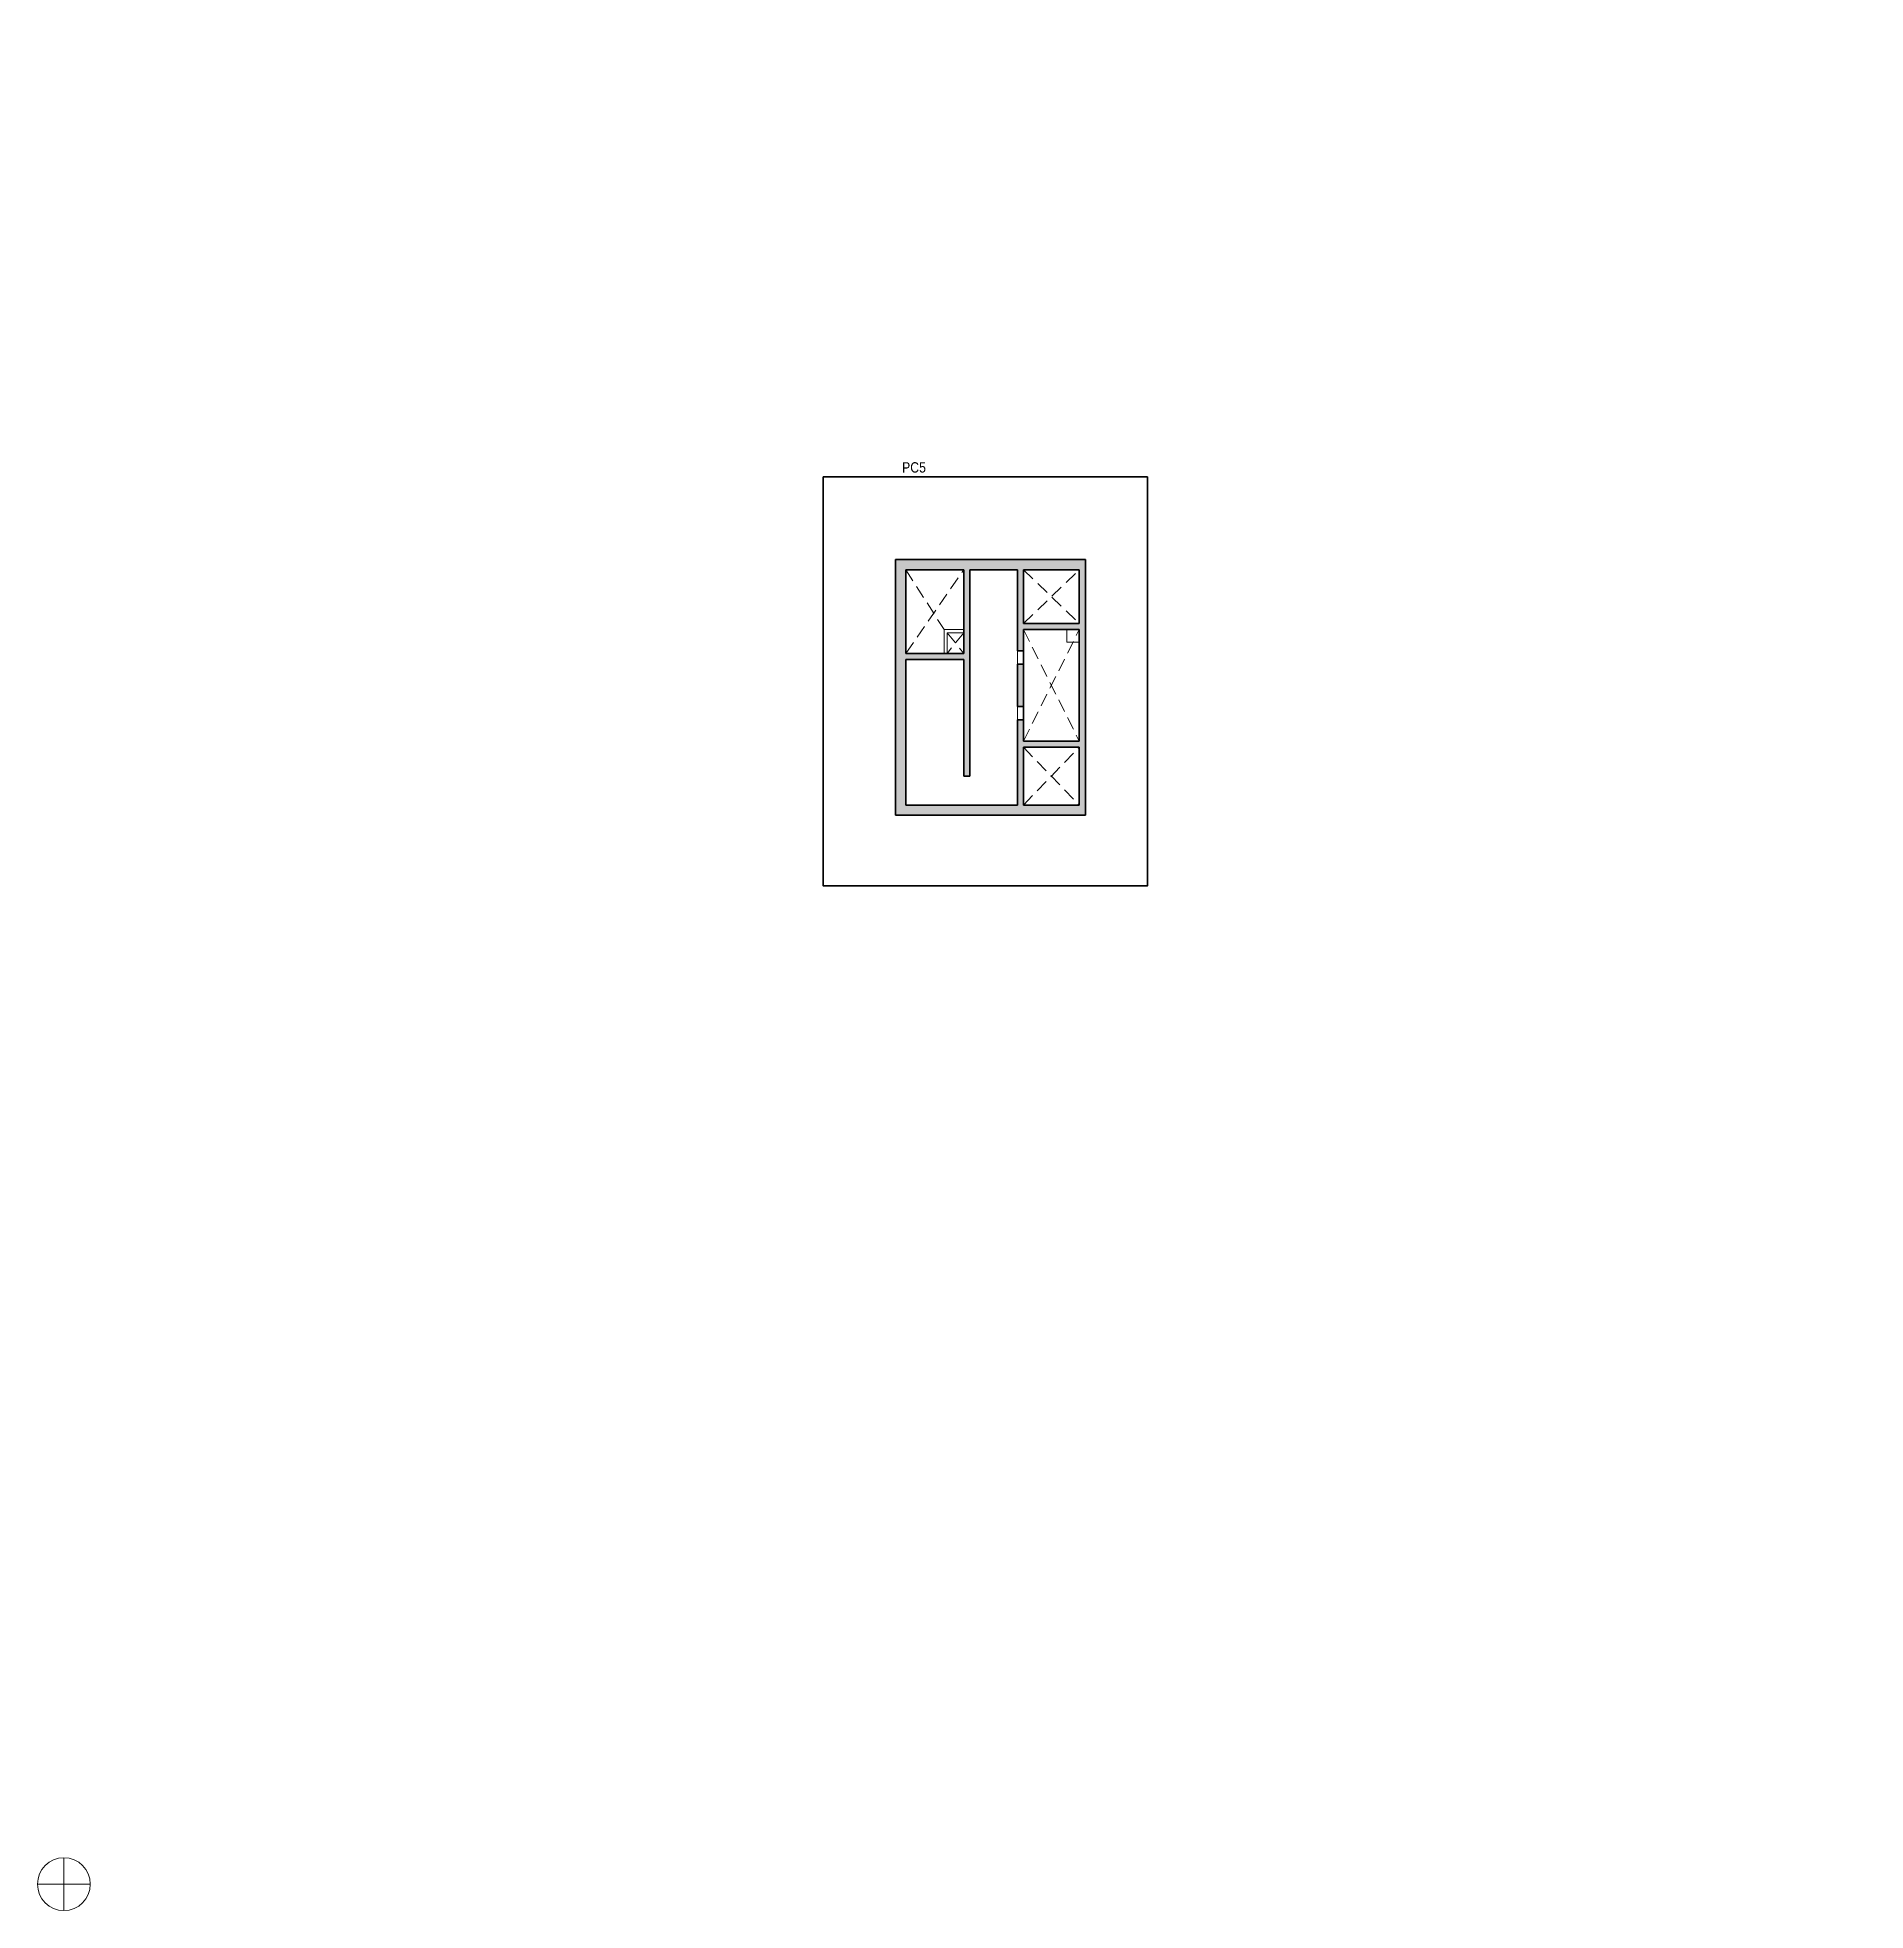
# Model space of a CAD drawing. Header units: millimetres. Extents: x -259680 to 286077, y -1281 to 90640.
# Drawn here: x -1281 to 87300, y -1281 to 89500 of the extents above; entities that cross this region are included whole.
import ezdxf
from ezdxf.enums import TextEntityAlignment as Align

# ---------------------------------------------------------------- set-up
doc = ezdxf.new("R2010")
doc.units = ezdxf.units.MM
doc.linetypes.add('DASHED2', pattern=[9.525, 6.35, -3.175])
doc.layers.get('Defpoints').update_dxf_attribs({"color": 151, "lineweight": 9})
for name, color, linetype, lineweight in [('$0$NDC_S_THIN LINE', 7, 'Continuous', 20), ('NDC_S_DIM', 1, 'Continuous', 15), ('NDC_S_FOUNDATION', 6, 'Continuous', 35), ('NDC_S_OPENING', 9, 'DASHED2', 13), ('NDC_S_THIN LINE', 8, 'Continuous', 9), ('NDC_S_VN TEXT', 7, 'Continuous', 20), ('NDC_S_WALL', 6, 'Continuous', 35)]:
    doc.layers.add(name, color=color, linetype=linetype, lineweight=lineweight)
doc.styles.add('NDC_ARIAL', font='arial.ttf', dxfattribs={"width": 0.85})

msp = doc.modelspace()

# ---------------------------------------------------------------- texts
at = {"layer": 'NDC_S_VN TEXT', "style": 'NDC_ARIAL', "width": 0.85}
msp.add_text('PC5', height=500, dxfattribs=at).set_placement((40614.4, 68662.6), align=Align.MIDDLE_LEFT)

# ---------------------------------------------------------------- hatches: boundary and pattern name
at = {"layer": '$0$NDC_S_THIN LINE', "ltscale": 100}
h = msp.add_hatch(color=251, dxfattribs=at)
h.dxf.hatch_style = 1
h.paths.add_polyline_path([(49500, 64200), (40300, 64200), (40300, 51800), (49500, 51800)])
h.paths.add_polyline_path([(40800, 63700), (43600, 63700), (43600, 59650), (40800, 59650)], flags=16)
h.paths.add_polyline_path([(43900, 63700), (46200, 63700), (46200, 59775), (46500, 59775), (46500, 60800), (49200, 60800), (49200, 55400), (46500, 55400), (46500, 56425), (46200, 56425), (46200, 52300), (40800, 52300), (40800, 59350), (43600, 59350), (43600, 53700), (43900, 53700)], flags=16)
h.paths.add_polyline_path([(46500, 63700), (49200, 63700), (49200, 61100), (46500, 61100)], flags=16)
h.paths.add_polyline_path([(46200, 59125), (46500, 59125), (46500, 57075), (46200, 57075)], flags=0)
h.paths.add_polyline_path([(46500, 55100), (49200, 55100), (49200, 52300), (46500, 52300)], flags=16)
h.paths.add_polyline_path([(46500, 59125), (46200, 59125), (46200, 57075), (46500, 57075)], flags=0)
h = msp.add_hatch(color=251, dxfattribs=at)
h.dxf.hatch_style = 1
h.paths.add_polyline_path([(46500, 59125), (46200, 59125), (46200, 57075), (46500, 57075)])
at = {"layer": 'NDC_S_DIM', "ltscale": 100}
h = msp.add_hatch(dxfattribs=at)
h.set_pattern_fill('CROSS', color=256, scale=50)
h.paths.add_polyline_path([(87300, 89500), (87300, 71950), (63350, 71950), (63350, 66800), (44500, 66800), (44500, 64200), (3550, 64200), (3550, 89500)], flags=17)
h.paths.add_polyline_path([(87300, 89500), (87300, 71950), (63350, 71950), (63350, 66800), (44500, 66800), (44500, 64200), (3550, 64200), (3550, 89500)], flags=17)

# ---------------------------------------------------------------- linework, layer by layer
at = {"layer": 'Defpoints'}
for p, q in [((0, 1280.7), (0, -1280.7)), ((-1280.7, 0), (1280.7, 0))]:
    msp.add_line(p, q, dxfattribs=at)
msp.add_circle((0, 0), 1280.7, dxfattribs=at)
at = {"layer": 'NDC_S_FOUNDATION', "ltscale": 100}
msp.add_lwpolyline([(36799.2, 68200), (52499.2, 68200), (52499.2, 48379.8), (36799.2, 48379.8)], close=True, dxfattribs=at)
at = {"layer": 'NDC_S_OPENING', "ltscale": 100}
for p, q in [((40800, 63700), (42650, 60800)), ((40800, 59650), (43600, 63700)), ((46500, 63700), (49200, 61100)), ((46500, 61100), (49200, 63700)), ((43610, 60650), (42800, 59650)), ((42800, 60650), (43600, 59650)), ((46500, 60800), (49200, 55400)), ((46500, 55400), (49200, 60800)), ((46200, 59775), (46200, 59125)), ((46200, 57075), (46200, 56425)), ((46500, 55100), (49200, 52300)), ((46500, 52300), (49200, 55100))]:
    msp.add_line(p, q, dxfattribs=at)
at = {"layer": 'NDC_S_THIN LINE', "ltscale": 100}
for points in [[(42650, 60800), (43600, 60800), (43600, 59650), (42650, 59650)], [(42800, 60650), (43600, 60650), (43600, 59650), (42800, 59650)], [(49200, 60200), (48600, 60200), (48600, 60800), (49200, 60800)]]:
    msp.add_lwpolyline(points, close=True, dxfattribs=at)
at = {"layer": 'NDC_S_WALL', "ltscale": 100}
for p, q in [((49500, 64200), (40300, 64200)), ((40300, 64200), (40300, 51800)), ((40800, 63700), (43600, 63700)), ((40800, 59650), (40800, 63700)), ((43600, 63700), (43600, 59650)), ((43900, 53700), (43900, 63700)), ((43900, 63700), (46200, 63700)), ((46200, 63700), (46200, 59775)), ((46500, 61100), (46500, 63700)), ((46500, 63700), (49200, 63700)), ((49200, 63700), (49200, 61100)), ((49500, 51800), (49500, 64200)), ((49200, 61100), (46500, 61100)), ((46500, 59775), (46500, 60800)), ((46500, 60800), (49200, 60800)), ((49200, 60800), (49200, 55400)), ((43600, 59650), (40800, 59650)), ((40800, 52300), (40800, 59350)), ((40800, 59350), (43600, 59350)), ((43600, 59350), (43600, 53700)), ((46200, 59775), (46500, 59775)), ((46500, 59775), (46500, 59125)), ((46500, 56425), (46200, 56425)), ((46200, 56425), (46200, 52300)), ((46500, 57075), (46500, 56425)), ((46500, 55400), (46500, 56425)), ((49200, 55400), (46500, 55400)), ((46500, 52300), (46500, 55100)), ((46500, 55100), (49200, 55100)), ((49200, 55100), (49200, 52300)), ((43600, 53700), (43900, 53700)), ((40300, 51800), (49500, 51800)), ((46200, 52300), (40800, 52300)), ((49200, 52300), (46500, 52300))]:
    msp.add_line(p, q, dxfattribs=at)
msp.add_lwpolyline([(46200, 59125), (46500, 59125), (46500, 57075), (46200, 57075)], close=True, dxfattribs=at)

msp.set_redraw_order([(e.dxf.handle, doc.entitydb.next_handle()) for e in msp.query("TEXT MTEXT ATTDEF DIMENSION ARC_DIMENSION")])  # texts and dimensions are drawn at this point

doc.saveas('drawing.dxf')
